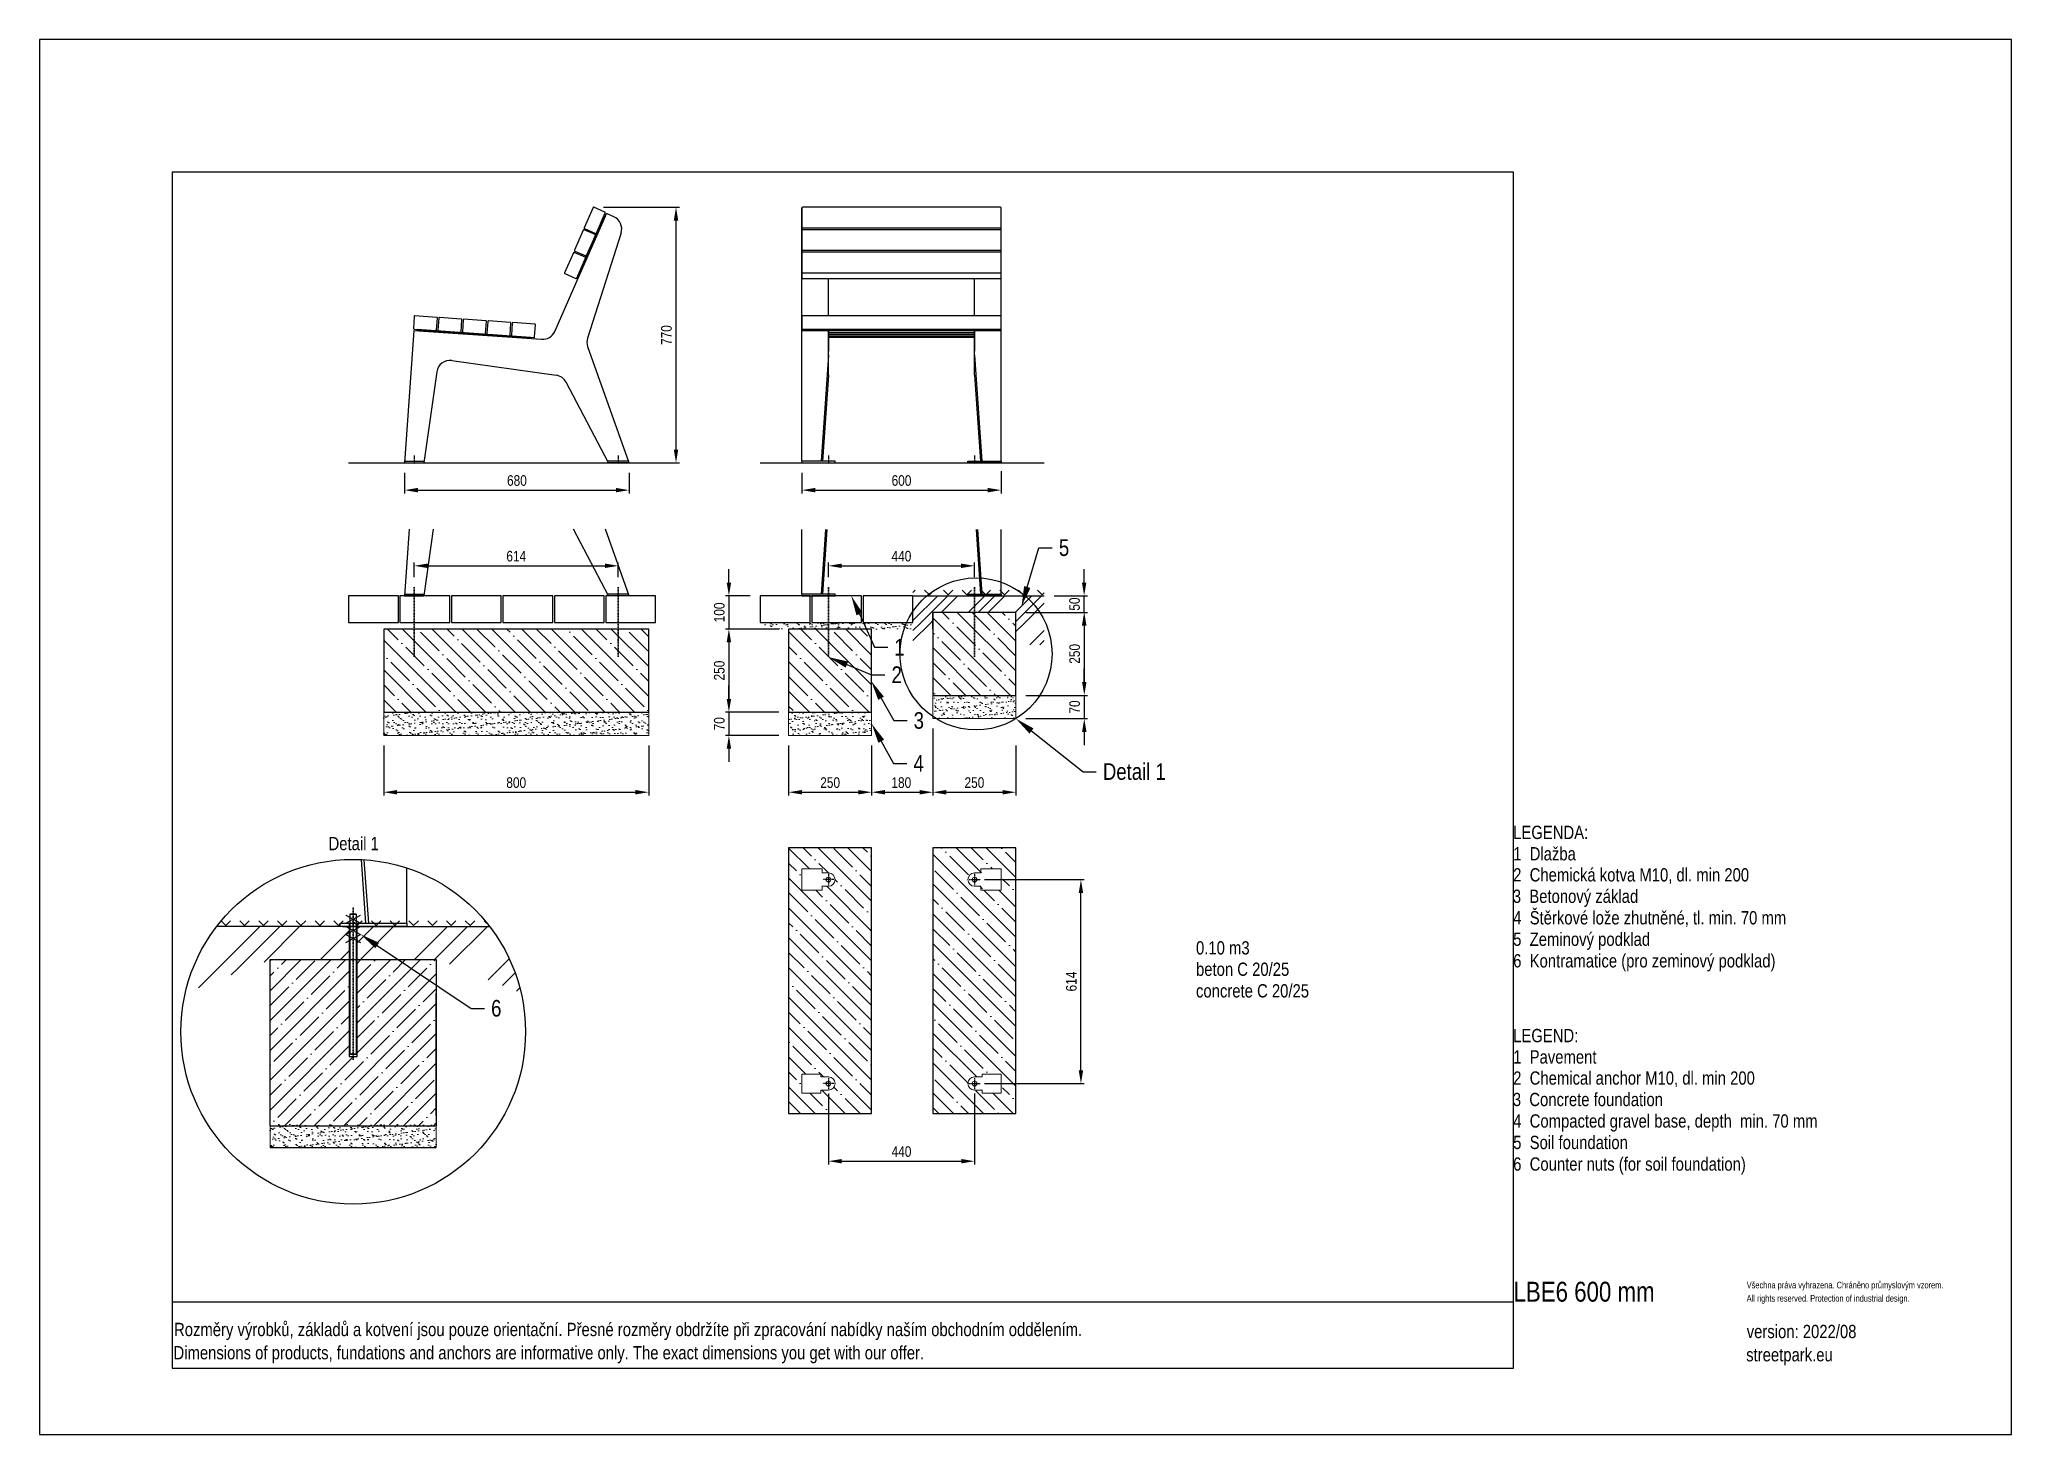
# Model space of a CAD drawing. Header units: millimetres. Extents: x 11004 to 16944, y 3085 to 7285.
import ezdxf
from ezdxf import colors
from ezdxf.entities.mleader import LeaderData, LeaderLine
from ezdxf.lldxf.tags import DXFTag
from ezdxf.math import Vec2, Vec3

# ---------------------------------------------------------------- set-up
doc = ezdxf.new("R2010")
doc.units = ezdxf.units.MM
doc.header["$LTSCALE"] = 0.3
doc.linetypes.add('DashDot', pattern=[15, 9, -3, 0, -3])
doc.layers.add('Nekreslit', color=6, linetype='Continuous', plot=False)
doc.layers.add('SRAFY', color=251, linetype='Continuous', lineweight=13)
doc.styles.add('SEACAD_Arial', font='arial.ttf', dxfattribs={"width": 0.8})
tags = doc.linetypes.add('HIDDEN2', pattern=[4.7625, 3.175, -1.5875]).pattern_tags.tags
tags[6:7] = [DXFTag(74, 4), DXFTag(75, 0), DXFTag(340, '0'), DXFTag(46, 0.0), DXFTag(50, 0.0), DXFTag(44, 0.0), DXFTag(45, 0.0)]
tags[4:5] = [DXFTag(74, 4), DXFTag(75, 0), DXFTag(340, '0'), DXFTag(46, 0.0), DXFTag(50, 0.0), DXFTag(44, 0.0), DXFTag(45, 0.0)]
doc.dimstyles.new('ISO-25', dxfattribs={"dimtxt": 1.6, "dimasz": 2, "dimexe": 0.5, "dimexo": 1.5, "dimtad": 1, "dimdec": 0, "dimtxsty": 'SEACAD_Arial', "dimcen": 2, "dimadec": 0, "dimazin": 0, "dimtfac": 1, "dimtdec": 0, "dimtmove": 0, "dimatfit": 3, "dimfxl": 1, "dimarcsym": 0})
pattern_1 = [(37.5, (700, 0), (-0.800016, 24.470662), [0, -19.304, 0, -21.59, 0, -20.6375]), (7.5, (700, 0), (22.476164, 35.841255), [0, -10.414, 0, -17.399, 0, -6.6675]), (327.5, (684.38, 0), (39.54962, 0.07186), [0, -6.35, 0, -22.86, 0, -29.845]), (317.5, (684.38, 0), (38.17782, 11.14647), [0, -3.175, 0, -14.986, 0, -17.145])]

msp = doc.modelspace()

# ---------------------------------------------------------------- texts
at = {"style": 'SEACAD_Arial', "width": 0.8}
for s, height, p in [('LEGENDA:', 40, (15443.3, 4878.1)), ('1  Dlažba', 40, (15443.3, 4813.8)), ('2  Chemická kotva M10, dl. min 200', 40, (15443.3, 4750.3)), ('3  Betonový základ', 40, (15442.2, 4685.8)), ('4  Štěrkové lože zhutněné, tl. min. 70 mm', 40, (15443.3, 4621.1)), ('5  Zeminový podklad', 40, (15443.3, 4556.5)), ('0.10 m3', 40, (14488, 4530.5)), ('6  Kontramatice (pro zeminový podklad)', 40, (15443.3, 4491.5)), ('beton C 20/25', 40, (14488, 4466.2)), ('concrete C 20/25', 40, (14488, 4401.1)), ('LEGEND:', 40, (15443.3, 4266.4)), ('1  Pavement', 40, (15443.3, 4202.1)), ('2  Chemical anchor M10, dl. min 200', 40, (15443.3, 4138.6)), ('3  Concrete foundation', 40, (15442.2, 4074)), ('4  Compacted gravel base, depth  min. 70 mm', 40, (15443.3, 4009.3)), ('5  Soil foundation', 40, (15443.3, 3944.7)), ('6  Counter nuts (for soil foundation)', 40, (15443.3, 3879.7)), ('LBE6 600 mm ', 60, (15444.4, 3485.3)), ('Všechna práva vyhrazena. Chráněno průmyslovým vzorem.', 20, (16146.7, 3525.3)), ('All rights reserved. Protection of industrial design.', 20, (16146.7, 3485.3)), ('Rozměry výrobků, základů a kotvení jsou pouze orientační. Přesné rozměry obdržíte při zpracování nabídky naším obchodním oddělením.', 39.9982, (11409.8, 3381.6)), ('version: 2022/08', 40, (16146.7, 3375.5)), ('Dimensions of products, fundations and anchors are informative only. The exact dimensions you get with our offer.', 39.9982, (11408.2, 3311.7)), ('streetpark.eu', 40, (16145.1, 3305.6))]:
    msp.add_text(s, height=height, dxfattribs=at).set_placement(p)
at = {"insert": (11875.2, 4884.4), "char_height": 40, "attachment_point": 1, "style": 'SEACAD_Arial'}
msp.add_mtext_dynamic_manual_height_columns('Detail 1', width=226.121, gutter_width=200, heights=[0], dxfattribs=at)

# ---------------------------------------------------------------- blocks, each defined once
blk = doc.blocks.new('*D141')
at = {"color": 0, "lineweight": -2, "transparency": 16777216}
for p, q in [((13380.9, 5666.5), (13380.9, 5710.7)), ((13820.5, 5666.5), (13820.5, 5710.7)), ((13420.9, 5700.7), (13780.5, 5700.7))]:
    blk.add_line(p, q, dxfattribs=at)
at = {"color": 0, "transparency": 16777216}
for points in [[(13420.9, 5707.4), (13420.9, 5694), (13380.9, 5700.7)], [(13780.5, 5707.4), (13780.5, 5694), (13820.5, 5700.7)]]:
    blk.add_solid(points, dxfattribs=at)
at = {"layer": 'Defpoints', "color": 0, "transparency": 16777216}
for p in [(13820.5, 5700.7), (13380.9, 5636.5), (13820.5, 5636.5)]:
    blk.add_point(p, dxfattribs=at)
at = {"color": 0, "transparency": 16777216, "insert": (13600.7, 5729.5), "char_height": 32, "attachment_point": 5, "style": 'SEACAD_Arial'}
blk.add_mtext('440', dxfattribs=at)
blk = doc.blocks.new('*D142')
at = {"color": 0, "lineweight": -2, "transparency": 16777216}
for p, q in [((13975.5, 5560.6), (14161.4, 5560.6)), ((14151.4, 5520.6), (14151.4, 5350.6)), ((13975.5, 5310.6), (14161.4, 5310.6))]:
    blk.add_line(p, q, dxfattribs=at)
at = {"color": 0, "transparency": 16777216}
for points in [[(14144.8, 5520.6), (14158.1, 5520.6), (14151.4, 5560.6)], [(14144.8, 5350.6), (14158.1, 5350.6), (14151.4, 5310.6)]]:
    blk.add_solid(points, dxfattribs=at)
at = {"layer": 'Defpoints', "color": 0, "transparency": 16777216}
for p in [(13945.5, 5560.6), (13945.5, 5310.6), (14151.4, 5310.6)]:
    blk.add_point(p, dxfattribs=at)
at = {"color": 0, "transparency": 16777216, "insert": (14122.6, 5435.6), "char_height": 32, "attachment_point": 5, "rotation": 90, "style": 'SEACAD_Arial'}
blk.add_mtext('250', dxfattribs=at)
blk = doc.blocks.new('*D143')
at = {"color": 0, "lineweight": -2, "transparency": 16777216}
for p, q in [((14151.4, 5350.6), (14151.4, 5390.6)), ((13975.4, 5310.6), (14161.4, 5310.6)), ((14151.4, 5310.6), (14151.4, 5240.6)), ((13975.4, 5240.6), (14161.4, 5240.6)), ((14151.4, 5200.6), (14151.4, 5160.6))]:
    blk.add_line(p, q, dxfattribs=at)
at = {"color": 0, "transparency": 16777216}
for points in [[(14144.8, 5350.6), (14158.1, 5350.6), (14151.4, 5310.6)], [(14144.8, 5200.6), (14158.1, 5200.6), (14151.4, 5240.6)]]:
    blk.add_solid(points, dxfattribs=at)
at = {"layer": 'Defpoints', "color": 0, "transparency": 16777216}
for p in [(13945.4, 5310.6), (13945.4, 5240.6), (14151.4, 5240.6)]:
    blk.add_point(p, dxfattribs=at)
at = {"color": 0, "transparency": 16777216, "insert": (14122.6, 5275.6), "char_height": 32, "attachment_point": 5, "rotation": 90, "style": 'SEACAD_Arial'}
blk.add_mtext('70', dxfattribs=at)
blk = doc.blocks.new('*D144')
at = {"color": 0, "lineweight": -2, "transparency": 16777216}
for p, q in [((12041.4, 5160.1), (12041.4, 5009)), ((12839.5, 5160.1), (12839.5, 5009)), ((12081.4, 5019), (12799.5, 5019))]:
    blk.add_line(p, q, dxfattribs=at)
at = {"color": 0, "transparency": 16777216}
for points in [[(12081.4, 5025.6), (12081.4, 5012.3), (12041.4, 5019)], [(12799.5, 5025.6), (12799.5, 5012.3), (12839.5, 5019)]]:
    blk.add_solid(points, dxfattribs=at)
at = {"layer": 'Defpoints', "color": 0, "transparency": 16777216}
for p in [(12041.4, 5190.1), (12839.5, 5190.1), (12839.5, 5019)]:
    blk.add_point(p, dxfattribs=at)
at = {"color": 0, "transparency": 16777216, "insert": (12440.5, 5047.8), "char_height": 32, "attachment_point": 5, "style": 'SEACAD_Arial'}
blk.add_mtext('800', dxfattribs=at)
blk = doc.blocks.new('*D145')
at = {"color": 0, "lineweight": -2, "transparency": 16777216}
for p, q in [((13261, 5160.1), (13261, 5009)), ((13511, 5160.1), (13511, 5009)), ((13301, 5019), (13471, 5019))]:
    blk.add_line(p, q, dxfattribs=at)
at = {"color": 0, "transparency": 16777216}
for points in [[(13301, 5025.6), (13301, 5012.3), (13261, 5019)], [(13471, 5025.6), (13471, 5012.3), (13511, 5019)]]:
    blk.add_solid(points, dxfattribs=at)
at = {"layer": 'Defpoints', "color": 0, "transparency": 16777216}
for p in [(13261, 5190.1), (13511, 5190.1), (13511, 5019)]:
    blk.add_point(p, dxfattribs=at)
at = {"color": 0, "transparency": 16777216, "insert": (13386, 5047.8), "char_height": 32, "attachment_point": 5, "style": 'SEACAD_Arial'}
blk.add_mtext('250', dxfattribs=at)
blk = doc.blocks.new('*D146')
at = {"color": 0, "lineweight": -2, "transparency": 16777216}
for p, q in [((13695.5, 5160.1), (13695.5, 5009)), ((13945.5, 5160.1), (13945.5, 5009)), ((13735.5, 5019), (13905.5, 5019))]:
    blk.add_line(p, q, dxfattribs=at)
at = {"color": 0, "transparency": 16777216}
for points in [[(13735.5, 5025.6), (13735.5, 5012.3), (13695.5, 5019)], [(13905.5, 5025.6), (13905.5, 5012.3), (13945.5, 5019)]]:
    blk.add_solid(points, dxfattribs=at)
at = {"layer": 'Defpoints', "color": 0, "transparency": 16777216}
for p in [(13695.5, 5190.1), (13945.5, 5190.1), (13945.5, 5019)]:
    blk.add_point(p, dxfattribs=at)
at = {"color": 0, "transparency": 16777216, "insert": (13820.5, 5047.8), "char_height": 32, "attachment_point": 5, "style": 'SEACAD_Arial'}
blk.add_mtext('250', dxfattribs=at)
blk = doc.blocks.new('*D147')
at = {"color": 0, "lineweight": -2, "transparency": 16777216}
for p, q in [((13695.5, 5210.6), (13695.5, 5009)), ((13511, 5160.1), (13511, 5009)), ((13551, 5019), (13655.5, 5019))]:
    blk.add_line(p, q, dxfattribs=at)
at = {"color": 0, "transparency": 16777216}
for points in [[(13551, 5025.6), (13551, 5012.3), (13511, 5019)], [(13655.5, 5025.6), (13655.5, 5012.3), (13695.5, 5019)]]:
    blk.add_solid(points, dxfattribs=at)
at = {"layer": 'Defpoints', "color": 0, "transparency": 16777216}
for p in [(13695.5, 5240.6), (13511, 5190.1), (13695.5, 5019)]:
    blk.add_point(p, dxfattribs=at)
at = {"color": 0, "transparency": 16777216, "insert": (13600.3, 5047.8), "char_height": 32, "attachment_point": 5, "style": 'SEACAD_Arial'}
blk.add_mtext('180', dxfattribs=at)
blk = doc.blocks.new('*D134')
at = {"color": 0, "lineweight": -2, "transparency": 16777216}
for p, q in [((14151, 5650.4), (14151, 5690.4)), ((14060.4, 5610.4), (14161, 5610.4)), ((14151, 5560.6), (14151, 5610.4)), ((13975.5, 5560.6), (14161, 5560.6)), ((14151, 5520.6), (14151, 5480.6))]:
    blk.add_line(p, q, dxfattribs=at)
at = {"color": 0, "transparency": 16777216}
for points in [[(14144.3, 5650.4), (14157.7, 5650.4), (14151, 5610.4)], [(14144.3, 5520.6), (14157.7, 5520.6), (14151, 5560.6)]]:
    blk.add_solid(points, dxfattribs=at)
at = {"layer": 'Defpoints', "color": 0, "transparency": 16777216}
for p in [(14030.4, 5610.4), (14151, 5610.4), (13945.5, 5560.6)]:
    blk.add_point(p, dxfattribs=at)
at = {"color": 0, "transparency": 16777216, "insert": (14122.2, 5585.5), "char_height": 32, "attachment_point": 5, "rotation": 90, "style": 'SEACAD_Arial'}
blk.add_mtext('50', dxfattribs=at)
blk = doc.blocks.new('*D135')
at = {"color": 0, "lineweight": -2, "transparency": 16777216}
for p, q in [((13300.9, 5980.4), (13300.9, 5918.5)), ((13900.9, 5985.4), (13900.9, 5918.5)), ((13340.9, 5928.5), (13860.9, 5928.5))]:
    blk.add_line(p, q, dxfattribs=at)
at = {"color": 0, "transparency": 16777216}
for points in [[(13340.9, 5935.2), (13340.9, 5921.8), (13300.9, 5928.5)], [(13860.9, 5935.2), (13860.9, 5921.8), (13900.9, 5928.5)]]:
    blk.add_solid(points, dxfattribs=at)
at = {"layer": 'Defpoints', "color": 0, "transparency": 16777216}
for p in [(13300.9, 6010.4), (13900.9, 6015.4), (13900.9, 5928.5)]:
    blk.add_point(p, dxfattribs=at)
at = {"color": 0, "transparency": 16777216, "insert": (13600.9, 5957.3), "char_height": 32, "attachment_point": 5, "style": 'SEACAD_Arial'}
blk.add_mtext('600', dxfattribs=at)
blk = doc.blocks.new('*D136')
at = {"color": 0, "lineweight": -2, "transparency": 16777216}
for p, q in [((12133.4, 5666.4), (12133.4, 5710.7)), ((12747.8, 5666.4), (12747.8, 5710.7)), ((12173.4, 5700.7), (12707.8, 5700.7))]:
    blk.add_line(p, q, dxfattribs=at)
at = {"color": 0, "transparency": 16777216}
for points in [[(12173.4, 5707.4), (12173.4, 5694), (12133.4, 5700.7)], [(12707.8, 5707.4), (12707.8, 5694), (12747.8, 5700.7)]]:
    blk.add_solid(points, dxfattribs=at)
at = {"layer": 'Defpoints', "color": 0, "transparency": 16777216}
for p in [(12747.8, 5700.7), (12133.4, 5636.4), (12747.8, 5636.4)]:
    blk.add_point(p, dxfattribs=at)
at = {"color": 0, "transparency": 16777216, "insert": (12440.6, 5729.5), "char_height": 32, "attachment_point": 5, "style": 'SEACAD_Arial'}
blk.add_mtext('614', dxfattribs=at)
blk = doc.blocks.new('*D137')
at = {"color": 0, "lineweight": -2, "transparency": 16777216}
for p, q in [((12104.4, 5980.4), (12104.4, 5918.5)), ((12780.8, 5980.4), (12780.8, 5918.5)), ((12144.4, 5928.5), (12740.8, 5928.5))]:
    blk.add_line(p, q, dxfattribs=at)
at = {"color": 0, "transparency": 16777216}
for points in [[(12144.4, 5935.2), (12144.4, 5921.8), (12104.4, 5928.5)], [(12740.8, 5935.2), (12740.8, 5921.8), (12780.8, 5928.5)]]:
    blk.add_solid(points, dxfattribs=at)
at = {"layer": 'Defpoints', "color": 0, "transparency": 16777216}
for p in [(12104.4, 6010.4), (12780.8, 6010.4), (12780.8, 5928.5)]:
    blk.add_point(p, dxfattribs=at)
at = {"color": 0, "transparency": 16777216, "insert": (12442.6, 5957.3), "char_height": 32, "attachment_point": 5, "style": 'SEACAD_Arial'}
blk.add_mtext('680', dxfattribs=at)
blk = doc.blocks.new('*D138')
at = {"color": 0, "lineweight": -2, "transparency": 16777216}
for p, q in [((12703.1, 6780), (12931.8, 6780)), ((12921.8, 6050.4), (12921.8, 6740)), ((12810.8, 6010.4), (12931.8, 6010.4))]:
    blk.add_line(p, q, dxfattribs=at)
at = {"color": 0, "transparency": 16777216}
for points in [[(12915.1, 6740), (12928.5, 6740), (12921.8, 6780)], [(12915.1, 6050.4), (12928.5, 6050.4), (12921.8, 6010.4)]]:
    blk.add_solid(points, dxfattribs=at)
at = {"layer": 'Defpoints', "color": 0, "transparency": 16777216}
for p in [(12673.1, 6780), (12921.8, 6780), (12780.8, 6010.4)]:
    blk.add_point(p, dxfattribs=at)
at = {"color": 0, "transparency": 16777216, "insert": (12893, 6395.2), "char_height": 32, "attachment_point": 5, "rotation": 90, "style": 'SEACAD_Arial'}
blk.add_mtext('770', dxfattribs=at)
blk = doc.blocks.new('*D139')
at = {"color": 0, "lineweight": -2, "transparency": 16777216}
for p, q in [((13380.9, 4112), (13380.9, 3898.2)), ((13820.9, 4112), (13820.9, 3898.2)), ((13420.9, 3908.2), (13780.9, 3908.2))]:
    blk.add_line(p, q, dxfattribs=at)
at = {"color": 0, "transparency": 16777216}
for points in [[(13420.9, 3914.8), (13420.9, 3901.5), (13380.9, 3908.2)], [(13780.9, 3914.8), (13780.9, 3901.5), (13820.9, 3908.2)]]:
    blk.add_solid(points, dxfattribs=at)
at = {"layer": 'Defpoints', "color": 0, "transparency": 16777216}
for p in [(13380.9, 4142), (13820.9, 4142), (13820.9, 3908.2)]:
    blk.add_point(p, dxfattribs=at)
at = {"color": 0, "transparency": 16777216, "insert": (13600.9, 3937), "char_height": 32, "attachment_point": 5, "style": 'SEACAD_Arial'}
blk.add_mtext('440', dxfattribs=at)
blk = doc.blocks.new('*D140')
at = {"color": 0, "lineweight": -2, "transparency": 16777216}
for p, q in [((13850.9, 4756), (14151.4, 4756)), ((14141.4, 4182), (14141.4, 4716)), ((13850.9, 4142), (14151.4, 4142))]:
    blk.add_line(p, q, dxfattribs=at)
at = {"color": 0, "transparency": 16777216}
for points in [[(14134.7, 4716), (14148.1, 4716), (14141.4, 4756)], [(14134.7, 4182), (14148.1, 4182), (14141.4, 4142)]]:
    blk.add_solid(points, dxfattribs=at)
at = {"layer": 'Defpoints', "color": 0, "transparency": 16777216}
for p in [(13820.9, 4756), (14141.4, 4756), (13820.9, 4142)]:
    blk.add_point(p, dxfattribs=at)
at = {"color": 0, "transparency": 16777216, "insert": (14112.6, 4449), "char_height": 32, "attachment_point": 5, "rotation": 90, "style": 'SEACAD_Arial'}
blk.add_mtext('614', dxfattribs=at)
blk = doc.blocks.new('*D148')
at = {"color": 0, "lineweight": -2, "transparency": 16777216}
for p, q in [((13081.1, 5650.4), (13081.1, 5690.4)), ((13145.4, 5610.4), (13071.1, 5610.4)), ((13081.1, 5610.4), (13081.1, 5510.4)), ((13231, 5510.4), (13071.1, 5510.4)), ((13081.1, 5470.4), (13081.1, 5430.4))]:
    blk.add_line(p, q, dxfattribs=at)
at = {"color": 0, "transparency": 16777216}
for points in [[(13074.4, 5650.4), (13087.7, 5650.4), (13081.1, 5610.4)], [(13074.4, 5470.4), (13087.7, 5470.4), (13081.1, 5510.4)]]:
    blk.add_solid(points, dxfattribs=at)
at = {"layer": 'Defpoints', "color": 0, "transparency": 16777216}
for p in [(13175.4, 5610.4), (13081.1, 5510.4), (13261, 5510.4)]:
    blk.add_point(p, dxfattribs=at)
at = {"color": 0, "transparency": 16777216, "insert": (13052.2, 5560.4), "char_height": 32, "attachment_point": 5, "rotation": 90, "style": 'SEACAD_Arial'}
blk.add_mtext('100', dxfattribs=at)
blk = doc.blocks.new('*D149')
at = {"color": 0, "lineweight": -2, "transparency": 16777216}
for p, q in [((13231, 5510.4), (13071.1, 5510.4)), ((13081.1, 5470.4), (13081.1, 5300.1)), ((13231, 5260.1), (13071.1, 5260.1))]:
    blk.add_line(p, q, dxfattribs=at)
at = {"color": 0, "transparency": 16777216}
for points in [[(13074.4, 5470.4), (13087.7, 5470.4), (13081.1, 5510.4)], [(13074.4, 5300.1), (13087.7, 5300.1), (13081.1, 5260.1)]]:
    blk.add_solid(points, dxfattribs=at)
at = {"layer": 'Defpoints', "color": 0, "transparency": 16777216}
for p in [(13261, 5510.4), (13081.1, 5260.1), (13261, 5260.1)]:
    blk.add_point(p, dxfattribs=at)
at = {"color": 0, "transparency": 16777216, "insert": (13052.2, 5385.3), "char_height": 32, "attachment_point": 5, "rotation": 90, "style": 'SEACAD_Arial'}
blk.add_mtext('250', dxfattribs=at)
blk = doc.blocks.new('*D150')
at = {"color": 0, "lineweight": -2, "transparency": 16777216}
for p, q in [((13081.1, 5300.1), (13081.1, 5340.1)), ((13231, 5260.1), (13071.1, 5260.1)), ((13081.1, 5260.1), (13081.1, 5190.1)), ((13231, 5190.1), (13071.1, 5190.1)), ((13081.1, 5150.1), (13081.1, 5110.1))]:
    blk.add_line(p, q, dxfattribs=at)
at = {"color": 0, "transparency": 16777216}
for points in [[(13074.4, 5300.1), (13087.7, 5300.1), (13081.1, 5260.1)], [(13074.4, 5150.1), (13087.7, 5150.1), (13081.1, 5190.1)]]:
    blk.add_solid(points, dxfattribs=at)
at = {"layer": 'Defpoints', "color": 0, "transparency": 16777216}
for p in [(13261, 5260.1), (13081.1, 5190.1), (13261, 5190.1)]:
    blk.add_point(p, dxfattribs=at)
at = {"color": 0, "transparency": 16777216, "insert": (13052.2, 5225.1), "char_height": 32, "attachment_point": 5, "rotation": 90, "style": 'SEACAD_Arial'}
blk.add_mtext('70', dxfattribs=at)

# ---------------------------------------------------------------- dimensions: what is measured, and where the dimension line sits
for base, p1, p2, picture, middle in [((12921.8, 6780), (12780.8, 6010.4), (12673.1, 6780), '*D138', (12893, 6395.2)), ((13081.1, 5510.4), (13175.4, 5610.4), (13261, 5510.4), '*D148', (13052.2, 5560.4)), ((13081.1, 5260.1), (13261, 5510.4), (13261, 5260.1), '*D149', (13052.2, 5385.3)), ((13081.1, 5190.1), (13261, 5260.1), (13261, 5190.1), '*D150', (13052.2, 5225.1)), ((14141.4, 4756), (13820.9, 4142), (13820.9, 4756), '*D140', (14112.6, 4449))]:
    dim = msp.add_linear_dim(base=base, p1=p1, p2=p2, angle=90, dimstyle='ISO-25')
    dim.commit()
    dim.dimension.update_dxf_attribs({"geometry": picture, "text_midpoint": middle})
for base, p1, p2, override, picture, middle in [((12780.8, 5928.5), (12104.4, 6010.4), (12780.8, 6010.4), {"dimrnd": 10}, '*D137', (12442.6, 5957.3)), ((13820.5, 5700.7), (13380.9, 5636.5), (13820.5, 5636.5), {"dimscale": 0, "dimrnd": 10}, '*D141', (13600.7, 5729.5)), ((12839.5, 5019), (12041.4, 5190.1), (12839.5, 5190.1), {"dimscale": 0, "dimrnd": 10}, '*D144', (12440.5, 5047.8)), ((13511, 5019), (13261, 5190.1), (13511, 5190.1), {"dimscale": 0}, '*D145', (13386, 5047.8)), ((13945.5, 5019), (13695.5, 5190.1), (13945.5, 5190.1), {"dimscale": 0}, '*D146', (13820.5, 5047.8))]:
    dim = msp.add_linear_dim(base=base, p1=p1, p2=p2, dimstyle='ISO-25', override=override)
    dim.commit()
    dim.dimension.update_dxf_attribs({"geometry": picture, "text_midpoint": middle})
for base, p1, p2, picture, middle in [((13900.9, 5928.5), (13300.9, 6010.4), (13900.9, 6015.4), '*D135', (13600.9, 5957.3)), ((13820.9, 3908.2), (13380.9, 4142), (13820.9, 4142), '*D139', (13600.9, 3937))]:
    dim = msp.add_linear_dim(base=base, p1=p1, p2=p2, dimstyle='ISO-25')
    dim.commit()
    dim.dimension.update_dxf_attribs({"geometry": picture, "text_midpoint": middle})
for base, p1, p2, override, picture, middle in [((12747.8, 5700.7), (12133.4, 5636.4), (12747.8, 5636.4), {"dimrnd": 1}, '*D136', (12440.6, 5700.7)), ((13695.4575, 5018.9833), (13510.9587, 5190.116), (13695.4575, 5240.5565), {"dimscale": 0, "dimrnd": 10}, '*D147', (13600.3412, 5018.9833))]:
    dim = msp.add_linear_dim(base=base, p1=p1, p2=p2, dimstyle='ISO-25', override=override)
    dim.commit()
    dim.dimension.update_dxf_attribs({"geometry": picture, "text_midpoint": middle, "dimtype": 160})
dim = msp.add_linear_dim(base=(14151, 5610.4), p1=(13945.5, 5560.6), p2=(14030.4, 5610.4), angle=90, dimstyle='ISO-25')
dim.commit()
dim.dimension.update_dxf_attribs({"geometry": '*D134', "text_midpoint": (14151, 5585.5), "dimtype": 160})
for base, p1, p2, override, picture, middle in [((14151.4, 5310.6), (13945.5, 5560.6), (13945.5, 5310.6), {"dimscale": 0}, '*D142', (14122.6, 5435.6)), ((14151.4, 5240.6), (13945.4, 5310.6), (13945.4, 5240.6), {"dimscale": 0, "dimtmove": 1}, '*D143', (14122.6, 5275.6))]:
    dim = msp.add_linear_dim(base=base, p1=p1, p2=p2, angle=90, dimstyle='ISO-25', override=override)
    dim.commit()
    dim.dimension.update_dxf_attribs({"geometry": picture, "text_midpoint": middle})

# ---------------------------------------------------------------- hatches: boundary and pattern name
at = {"layer": 'SRAFY'}
h = msp.add_hatch(dxfattribs=at)
h.set_pattern_fill('TERACO', color=256, scale=20)
h.set_pattern_definition([(45, (6840, 295.79), (-28.28427, 28.28427), [20, -20]), (135, (6896.57, 295.79), (-28.28427, -28.28427), [20, -20])])
h.paths.add_polyline_path([(13635.4, 5610.4), (13635.4, 5633.5), (14030.4, 5633.5), (14030.4, 5610.5)])
h = msp.add_hatch(dxfattribs=at)
h.set_pattern_fill('GOST_GROUND', color=256, scale=10)
h.set_pattern_definition([(45, (6840, 295.79), (141.4214, -9e-15), [200]), (45, (6870, 295.79), (141.4214, -9e-15), [200]), (45, (6900, 295.79), (141.4214, -9e-15), [200])])
h.paths.add_polyline_path([(13695.4, 5462.8), (13635.4, 5461.6), (13635.4, 5610.4), (14030.4, 5610.4), (14030.4, 5463), (13945.5, 5463), (13945.5, 5560.6), (13695.4, 5560.6)])
h = msp.add_hatch(dxfattribs=at)
h.set_pattern_fill('AR-SAND', color=256, scale=0.5)
h.set_pattern_definition([(37.5, (6640, 295.79), (-0.800016, 24.47066), [0, -19.304, 0, -21.59, 0, -20.6375]), (7.5, (6640, 295.79), (22.47616, 35.84126), [0, -10.414, 0, -17.399, 0, -6.6675]), (327.5, (6624.38, 295.79), (39.54962, 0.07186), [0, -6.35, 0, -22.86, 0, -29.845]), (317.5, (6624.38, 295.79), (38.17782, 11.14647), [0, -3.175, 0, -14.986, 0, -17.145])])
h.paths.add_polyline_path([(13175.4, 5530.4), (13175.4, 5510.5), (13206, 5510.4), (13326, 5510.3), (13326, 5530.4)])
h.paths.add_polyline_path([(13635.4, 5509.3), (13635.4, 5529.6), (13326, 5530.4), (13326, 5510.3), (13456, 5510.1)])
h = msp.add_hatch(dxfattribs=at)
h.set_pattern_fill('ANSI35', color=256, scale=10, angle=90)
h.set_pattern_definition([(135, (5629, 50.454), (-44.9013, -44.9013), []), (135, (5629, 95.355), (-44.9013, -44.9013), [79.375, -15.875, 0, -15.875])])
h.paths.add_polyline_path([(13945.4, 5560.6), (13695.5, 5560.6), (13695.5, 5310.6), (13945.5, 5310.6)])
h = msp.add_hatch(dxfattribs=at)
h.set_pattern_fill('ANSI35', color=256, scale=10, angle=90)
h.set_pattern_definition([(135, (6652, 0), (-44.9013, -44.9013), []), (135, (6652, 44.9), (-44.9013, -44.9013), [79.375, -15.875, 0, -15.875])])
edge = h.paths.add_edge_path()
edge.add_line((12839.5, 5510.1), (12116.4, 5510.4))
edge.add_line((12116.4, 5510.4), (12116.4, 5260.1))
edge.add_line((12116.4, 5260.1), (12789.4, 5260.1))
edge.add_line((12789.4, 5260.1), (12789.4, 5260.1))
edge.add_arc((12789.4, 5260.1), 0.01, -89.99995, 89.99981, ccw=False)
edge.add_line((12789.4, 5260.1), (12839.5, 5260.1))
edge.add_line((12839.5, 5260.1), (12839.5, 5510.1))
edge = h.paths.add_edge_path()
edge.add_line((12116.4, 5510.4), (12041.4, 5510.4))
edge.add_line((12041.4, 5510.4), (12041.4, 5260.1))
edge.add_line((12041.4, 5260.1), (12089.4, 5260.1))
edge.add_arc((12089.4, 5260.1), 0.01, -0.00001, 270.00006, ccw=False)
edge.add_line((12089.4, 5260.1), (12089.4, 5260.1))
edge.add_line((12089.4, 5260.1), (12116.4, 5260.1))
edge.add_line((12116.4, 5260.1), (12116.4, 5510.4))
h = msp.add_hatch(dxfattribs=at)
h.set_pattern_fill('ANSI35', color=256, scale=10, angle=90)
h.set_pattern_definition([(135, (6640, 0), (-44.9013, -44.9013), []), (135, (6640, 44.9), (-44.9013, -44.9013), [79.375, -15.875, 0, -15.875])])
h.paths.add_polyline_path([(13261, 5510.4), (13261, 5260.1), (13511, 5260.1), (13510.9, 5510.1)])
h = msp.add_hatch(dxfattribs=at)
h.set_pattern_fill('AR-SAND', color=256, scale=0.5)
h.set_pattern_definition(pattern_1)
h.paths.add_polyline_path([(13945.4, 5240.6), (13945.4, 5310.6), (13695.5, 5310.6), (13695.5, 5246.8, 0.012537), (13705.1, 5240.6)])
h = msp.add_hatch(dxfattribs=at)
h.set_pattern_fill('AR-SAND', color=256, scale=0.5)
h.set_pattern_definition([(37.5, (6652, 0), (-0.800016, 24.47066), [0, -19.304, 0, -21.59, 0, -20.6375]), (7.5, (6652, 0), (22.47616, 35.84126), [0, -10.414, 0, -17.399, 0, -6.6675]), (327.5, (6636.38, 0), (39.54962, 0.07186), [0, -6.35, 0, -22.86, 0, -29.845]), (317.5, (6636.38, 0), (38.17782, 11.14647), [0, -3.175, 0, -14.986, 0, -17.145])])
h.paths.add_polyline_path([(12839.5, 5190.1), (12839.5, 5260.1), (12041.4, 5260.1), (12041.4, 5190.1)])
h = msp.add_hatch(dxfattribs=at)
h.set_pattern_fill('AR-SAND', color=256, scale=0.5)
h.set_pattern_definition(pattern_1)
h.paths.add_polyline_path([(13261, 5260.1), (13261, 5190.1), (13511, 5190.1), (13511, 5260.1)])
at = {"layer": 'SRAFY', "lineweight": 15}
h = msp.add_hatch(dxfattribs=at)
h.set_pattern_fill('ANSI35', color=256, scale=10, angle=90)
h.set_pattern_definition([(135, (689.98, 0), (-44.90128, -44.90128), []), (135, (689.98, 44.9), (-44.90128, -44.90128), [79.375, -15.875, 0, -15.875])])
h.paths.add_polyline_path([(13511, 4852), (13261, 4852), (13261, 4052), (13511, 4052)])
edge = h.paths.add_edge_path(flags=16)
edge.add_line((13380.9, 4736), (13361.9, 4736))
edge.add_line((13361.9, 4736), (13361.9, 4724))
edge.add_line((13361.9, 4724), (13300.9, 4724))
edge.add_line((13300.9, 4724), (13300.9, 4788))
edge.add_line((13300.9, 4788), (13361.9, 4788))
edge.add_line((13361.9, 4788), (13361.9, 4776))
edge.add_line((13361.9, 4776), (13380.9, 4776))
edge.add_arc((13380.9, 4756), 20, -90, 90, ccw=False)
edge = h.paths.add_edge_path(flags=16)
edge.add_line((13357.9, 4170.5), (13357.9, 4162))
edge.add_line((13357.9, 4162), (13380.9, 4162))
edge.add_arc((13380.9, 4142), 20, -90, 90, ccw=False)
edge.add_line((13380.9, 4122), (13357.9, 4122))
edge.add_line((13357.9, 4122), (13357.9, 4113.5))
edge.add_line((13357.9, 4113.5), (13300.9, 4113.5))
edge.add_line((13300.9, 4113.5), (13300.9, 4170.5))
edge.add_line((13300.9, 4170.5), (13357.9, 4170.5))
h = msp.add_hatch(dxfattribs=at)
h.set_pattern_fill('ANSI35', color=256, scale=10, angle=90)
h.set_pattern_definition([(135, (-510.02, 0), (-44.90128, -44.90128), []), (135, (-510.02, 44.9), (-44.90128, -44.90128), [79.375, -15.875, 0, -15.875])])
h.paths.add_polyline_path([(13695.5, 4852), (13945.5, 4852), (13945.5, 4052), (13695.5, 4052)])
edge = h.paths.add_edge_path(flags=16)
edge.add_line((13825.5, 4736), (13844.5, 4736))
edge.add_line((13844.5, 4736), (13844.5, 4724))
edge.add_line((13844.5, 4724), (13905.5, 4724))
edge.add_line((13905.5, 4724), (13905.5, 4788))
edge.add_line((13905.5, 4788), (13844.5, 4788))
edge.add_line((13844.5, 4788), (13844.5, 4776))
edge.add_line((13844.5, 4776), (13825.5, 4776))
edge.add_arc((13825.5, 4756), 20, 450, 630)
edge = h.paths.add_edge_path(flags=16)
edge.add_line((13848.5, 4170.5), (13848.5, 4162))
edge.add_line((13848.5, 4162), (13825.5, 4162))
edge.add_arc((13825.5, 4142), 20, 450, 630)
edge.add_line((13825.5, 4122), (13848.5, 4122))
edge.add_line((13848.5, 4122), (13848.5, 4113.5))
edge.add_line((13848.5, 4113.5), (13905.5, 4113.5))
edge.add_line((13905.5, 4113.5), (13905.5, 4170.5))
edge.add_line((13905.5, 4170.5), (13848.5, 4170.5))
at = {"layer": 'SRAFY'}
h = msp.add_hatch(dxfattribs=at)
h.set_pattern_fill('TERACO', color=256, scale=20)
h.set_pattern_definition([(45, (3702.82, -699.72), (-28.28427, 28.28427), [20, -20]), (135, (3759.387, -699.72), (-28.28427, -28.28427), [20, -20])])
h.paths.add_polyline_path([(11547.6, 4614.9), (11547.6, 4638), (12351.2, 4638), (12351.2, 4614.9)])
h = msp.add_hatch(dxfattribs=at)
h.set_pattern_fill('GOST_GROUND', color=256, scale=20)
h.set_pattern_definition([(45, (4470.42, 245.79), (282.8427, -2e-14), [400]), (45, (4530.42, 245.79), (282.8427, -2e-14), [400]), (45, (4590.42, 245.79), (282.8427, -2e-14), [400])])
edge = h.paths.add_edge_path()
edge.add_line((11939.4, 4615), (11917.4, 4615))
edge.add_line((11917.4, 4615), (11538.5, 4615))
edge.add_arc((11949.4, 4297.8), 519.1, 142.33693, 166.98753)
edge.add_line((11443.6, 4414.7), (11699.4, 4515.1))
edge.add_line((11699.4, 4515.1), (11939.4, 4515.1))
edge.add_line((11939.4, 4515.1), (11939.4, 4615))
edge = h.paths.add_edge_path()
edge.add_line((12360.3, 4615), (11981.4, 4615))
edge.add_line((11981.4, 4615), (11959.4, 4615))
edge.add_line((11959.4, 4615), (11965.2, 4515.1))
edge.add_line((11965.2, 4515.1), (12205.2, 4515.1))
edge.add_line((12205.2, 4515.1), (12455.2, 4414.7))
edge.add_arc((11949.4, 4297.8), 519.1, 13.01247, 37.66307)
h = msp.add_hatch(dxfattribs=at)
h.set_pattern_fill('ANSI35', color=256, scale=10, angle=0.00001)
h.set_pattern_definition([(45, (4470.42, 245.79), (-44.9013, 44.90127), []), (45, (4515.32, 245.79), (-44.9013, 44.90127), [79.375, -15.875, 0, -15.875])])
h.paths.add_polyline_path([(12199.4, 4515.1), (11959.4, 4515.1), (11959.4, 4223.7), (11939.4, 4223.7), (11939.4, 4515.1), (11699.4, 4515.1), (11699.4, 4015.1), (12199.4, 4015.1)])
h = msp.add_hatch(dxfattribs=at)
h.set_pattern_fill('AR-SAND', color=256, scale=0.5)
h.set_pattern_definition([(37.5, (6309.97, -1240.995), (-0.800016, 24.47066), [0, -19.304, 0, -21.59, 0, -20.6375]), (7.5, (6309.97, -1240.995), (22.47616, 35.84126), [0, -10.414, 0, -17.399, 0, -6.6675]), (327.5, (6294.35, -1240.995), (39.54962, 0.07186), [0, -6.35, 0, -22.86, 0, -29.845]), (317.5, (6294.35, -1240.995), (38.17782, 11.14647), [0, -3.175, 0, -14.986, 0, -17.145])])
h.paths.add_polyline_path([(12199.4, 3949.1), (12199.4, 4019.1), (11699.4, 4019.1), (11699.4, 3949.1)])

# ---------------------------------------------------------------- linework, layer by layer
for p, q in [((13300.9, 6015.9), (13300.9, 6778)), ((13900.9, 6010.4), (13900.9, 6772.5)), ((12556.5, 6406.3), (12712.3, 6761.3)), ((12734.3, 6751.6), (12712.2, 6761.3)), ((13898.9, 6717.1), (13302.9, 6717.1)), ((12756.3, 6702.8), (12655.2, 6386)), ((13898.9, 6649.5), (13302.9, 6649.5)), ((13898.9, 6581.9), (13302.9, 6581.9)), ((13380.9, 6453.4), (13380.9, 6565.7)), ((13820.9, 6453.4), (13820.9, 6565.7)), ((12132.4, 6409.5), (12104.4, 6010.4)), ((12132.4, 6409.5), (12517, 6382.5)), ((12780.8, 6010.4), (12655.7, 6360.4)), ((13300.9, 6409.5), (13380.9, 6409.5)), ((13380.9, 6413.5), (13420.9, 6413.5)), ((13380.9, 6413.5), (13380.9, 6347.1)), ((13380.9, 6369.5), (13380.9, 6409.5)), ((13380.9, 6274.2), (13380.9, 6409.5)), ((13380.9, 6408.6), (13820.9, 6408.6)), ((13380.9, 6403.2), (13820.9, 6403.2)), ((13380.9, 6397.9), (13820.9, 6397.9)), ((13380.9, 6392.6), (13820.9, 6392.6)), ((13820.9, 6388.2), (13380.9, 6388.2)), ((13820.9, 6413.5), (13820.9, 6347.1)), ((13820.9, 6274.2), (13820.9, 6409.5)), ((13820.9, 6409.5), (13900.9, 6409.5)), ((12246.2, 6318.5), (12561, 6274.2)), ((13380.9, 6335.2), (13358.6, 6015.4)), ((13380.9, 6311.4), (13380.9, 6351.4)), ((13820.9, 6335.2), (13843.3, 6015.4)), ((12201, 6284.5), (12162.5, 6010.4)), ((12718.2, 6010.4), (12590.8, 6253.2)), ((13380.9, 6274.2), (13363, 6015.4)), ((13820.9, 6274.2), (13838.8, 6015.4)), ((12104.4, 6010.4), (12162.5, 6010.4)), ((12104.8, 6015.4), (12163.2, 6015.4)), ((12779, 6015.4), (12715.6, 6015.4)), ((12780.8, 6010.4), (12718.2, 6010.4)), ((12118.4, 5810.5), (12104.4, 5610.4)), ((12190.6, 5810.5), (12162.5, 5610.4)), ((12718.2, 5610.4), (12613.2, 5810.5)), ((12780.8, 5610.4), (12709.3, 5810.5)), ((13300.9, 5615.4), (13300.9, 5810.4)), ((13372.2, 5810.4), (13358.6, 5615.4)), ((13376.5, 5810.4), (13363, 5615.4)), ((13825.4, 5810.4), (13838.8, 5615.4)), ((13829.7, 5810.4), (13843.3, 5615.4)), ((13900.9, 5615.4), (13900.9, 5810.4)), ((12104.4, 5610.4), (12162.5, 5610.4)), ((12104.8, 5615.4), (12163.2, 5615.4)), ((12779, 5615.4), (12715.6, 5615.4)), ((12780.8, 5610.4), (12718.2, 5610.4)), ((13635.4, 5610.4), (14030.4, 5610.4)), ((11935.4, 5530.4), (12077.4, 5530.4)), ((13695.4, 5510.1), (13695.4, 5560)), ((11973.1, 4816.4), (11986.3, 4625)), ((11981.9, 4815.9), (11995.2, 4625)), ((12110.5, 4625), (12110.5, 4791.3)), ((11926.9, 4649.3), (11971.9, 4625.3)), ((11926.9, 4625.3), (11971.9, 4649.3)), ((11941, 4653), (11957.8, 4653)), ((11917.4, 4615), (11538.5, 4615)), ((11917.4, 4615), (12360.3, 4615)), ((11926.9, 4615), (11971.9, 4591)), ((11926.9, 4591), (11971.9, 4615)), ((11926.9, 4591), (11971.9, 4567)), ((11926.9, 4567), (11971.9, 4591)), ((11981.4, 4615), (12360.3, 4615)), ((11699.4, 4414.7), (11699.4, 4514.5)), ((11699.4, 3949.1), (12199.4, 3949.1))]:
    msp.add_line(p, q)
at = {"color": 7, "linetype": 'Continuous'}
for p, q in [((11935.4, 6010.4), (12887.4, 6010.4)), ((13175.4, 6010.4), (14030.4, 6010.4)), ((12085.4, 5610.4), (11935.4, 5610.4)), ((11935.4, 5610.4), (11935.4, 5530.4)), ((12085.4, 5530.4), (12085.4, 5610.4)), ((12240.4, 5610.4), (12090.4, 5610.4)), ((12090.4, 5610.4), (12090.4, 5530.4)), ((12240.4, 5530.4), (12240.4, 5610.4)), ((12395.4, 5610.4), (12245.4, 5610.4)), ((12245.4, 5610.4), (12245.4, 5530.4)), ((12395.4, 5530.4), (12395.4, 5610.4)), ((12550.4, 5610.4), (12400.4, 5610.4)), ((12400.4, 5610.4), (12400.4, 5530.4)), ((12550.4, 5530.4), (12550.4, 5610.4)), ((12705.4, 5610.4), (12555.4, 5610.4)), ((12555.4, 5610.4), (12555.4, 5530.4)), ((12705.4, 5530.4), (12705.4, 5610.4)), ((12860.4, 5610.4), (12710.4, 5610.4)), ((12710.4, 5610.4), (12710.4, 5530.4)), ((12860.4, 5530.4), (12860.4, 5610.4)), ((13325.4, 5610.4), (13175.4, 5610.4)), ((13175.4, 5610.4), (13175.4, 5530.4)), ((13325.4, 5530.4), (13325.4, 5610.4)), ((13480.4, 5610.4), (13330.4, 5610.4)), ((13330.4, 5610.4), (13330.4, 5530.4)), ((13480.4, 5530.4), (13480.4, 5610.4)), ((13635.4, 5610.4), (13485.4, 5610.4)), ((13485.4, 5610.4), (13485.4, 5530.4)), ((13635.4, 5530.4), (13635.4, 5610.4)), ((11935.4, 5530.4), (12085.4, 5530.4)), ((12090.4, 5530.4), (12240.4, 5530.4)), ((12245.4, 5530.4), (12395.4, 5530.4)), ((12400.4, 5530.4), (12550.4, 5530.4)), ((12555.4, 5530.4), (12705.4, 5530.4)), ((12710.4, 5530.4), (12860.4, 5530.4)), ((13175.4, 5530.4), (13325.4, 5530.4)), ((13330.4, 5530.4), (13480.4, 5530.4)), ((13485.4, 5530.4), (13635.4, 5530.4)), ((11939.4, 4651.4), (11939.4, 4231.3)), ((11959.4, 4231.3), (11959.4, 4651.4)), ((11699.4, 4015.1), (11699.4, 4515.1)), ((11699.4, 4515.1), (12199.4, 4515.1)), ((12199.4, 4515.1), (12199.4, 4015.1)), ((12199.4, 4293.7), (12199.4, 4413.7)), ((12199.4, 4045.4), (12199.4, 4413.7)), ((11699.4, 4015.1), (12199.4, 4015.1))]:
    msp.add_line(p, q, dxfattribs=at)
at = {"color": 0, "linetype": 'DashDot', "ltscale": 0.1}
for p, q in [((12133.4, 6032.4), (12133.4, 6007.4)), ((12747.5, 6032.4), (12747.5, 6007.4)), ((13380.9, 6032.4), (13380.9, 6007.4)), ((13820.9, 6032.4), (13820.9, 6007.4))]:
    msp.add_line(p, q, dxfattribs=at)
at = {"lineweight": 15}
for p, q in [((12800.5, 6010.4), (12856.1, 6010.4)), ((13305.9, 6010.4), (13355.9, 6010.4)), ((13906.5, 6010.4), (13856.5, 6010.4)), ((12800.5, 5610.4), (12856.1, 5610.4)), ((13305.9, 5610.4), (13355.9, 5610.4)), ((13380.9, 4776), (13361.9, 4776)), ((13820.9, 4776), (13839.9, 4776)), ((13380.9, 4736), (13361.9, 4736)), ((13820.9, 4736), (13839.9, 4736)), ((13380.9, 4162), (13357.9, 4162)), ((13820.9, 4162), (13843.9, 4162)), ((13380.9, 4122), (13357.9, 4122)), ((13820.9, 4122), (13843.9, 4122))]:
    msp.add_line(p, q, dxfattribs=at)
at = {"linetype": 'DashDot', "lineweight": 30}
for p, q in [((12133.4, 5636.4), (12133.4, 5425.8)), ((12747.8, 5636.4), (12747.8, 5425.8)), ((13380.9, 5636.5), (13380.9, 5425.8)), ((13820.5, 5636.5), (13820.5, 5425.8))]:
    msp.add_line(p, q, dxfattribs=at)
at = {"linetype": 'DashDot', "ltscale": 0.1}
for p, q in [((13397.9, 4756), (13363.9, 4756)), ((13380.9, 4773), (13380.9, 4739)), ((13803.9, 4756), (13837.9, 4756)), ((13820.9, 4773), (13820.9, 4739)), ((13380.9, 4159), (13380.9, 4125)), ((13820.9, 4159), (13820.9, 4125)), ((13397.9, 4142), (13363.9, 4142)), ((13803.9, 4142), (13837.9, 4142))]:
    msp.add_line(p, q, dxfattribs=at)
at = {"color": 7, "linetype": 'HIDDEN2'}
for p, q in [((11941, 4653), (11939.4, 4651.4)), ((11959.4, 4651.4), (11939.4, 4651.4)), ((11959.4, 4651.4), (11957.8, 4653)), ((11937.4, 4625.3), (11937.4, 4414.7)), ((11939.4, 4614.9), (11939.4, 4614.9)), ((11959.4, 4614.9), (11959.4, 4614.9)), ((11961.4, 4414.7), (11961.4, 4625.3)), ((11937.4, 4414.7), (11937.4, 4223.7)), ((11961.4, 4223.7), (11961.4, 4414.7)), ((11937.4, 4223.7), (11961.4, 4223.7)), ((11939.4, 4231.3), (11959.4, 4231.3)), ((11939.4, 4231.3), (11941, 4229.7)), ((11949.4, 4229.7), (11941, 4229.7)), ((11957.8, 4229.7), (11949.4, 4229.7)), ((11957.8, 4229.7), (11959.4, 4231.3))]:
    msp.add_line(p, q, dxfattribs=at)
at = {"color": 7, "linetype": 'DashDot', "lineweight": 30}
msp.add_line((11949.4, 4212.9), (11949.4, 4672.9), dxfattribs=at)
for points in [[(12646.4, 6715.9), (12679.4, 6701.4, 0.414214), (12682, 6702.4), (12708.6, 6762.9, 0.414214), (12707.5, 6765.5), (12674.6, 6780, 0.414214), (12671.9, 6778.9), (12645.4, 6718.5, 0.414214)], [(12616.7, 6648.1), (12649.7, 6633.6, 0.414214), (12652.3, 6634.7), (12678.8, 6695.1, 0.414214), (12677.8, 6697.7), (12644.8, 6712.2, 0.414214), (12642.2, 6711.2), (12615.7, 6650.7, 0.414214)], [(12587, 6580.3), (12619.9, 6565.9, 0.414214), (12622.6, 6566.9), (12649.1, 6627.3, 0.414214), (12648.1, 6630), (12615.1, 6644.4, 0.414214), (12612.5, 6643.4), (12585.9, 6583, 0.414214)], [(13302.9, 6565.7), (13898.9, 6565.7, 0.414214), (13900.9, 6567.7), (13900.9, 6642.8, 0.414214), (13898.9, 6644.8), (13302.9, 6644.8, 0.414214), (13300.9, 6642.8), (13300.9, 6567.7, 0.414214)], [(12132.6, 6413.5), (12198.5, 6408.8, 0.414214), (12200.6, 6410.7), (12203.1, 6446.6, 0.414214), (12201.3, 6448.7), (12135.4, 6453.4, 0.414214), (12133.3, 6451.5), (12130.8, 6415.6, 0.414214)], [(12206.5, 6408.3), (12272.3, 6403.7, 0.414214), (12274.4, 6405.5), (12277, 6441.4, 0.414214), (12275.1, 6443.6), (12209.3, 6448.2, 0.414214), (12207.1, 6446.3), (12204.6, 6410.4, 0.414214)], [(12280.3, 6403.1), (12346.1, 6398.5, 0.414214), (12348.3, 6400.4), (12350.8, 6436.3, 0.414214), (12348.9, 6438.4), (12283.1, 6443, 0.414214), (12280.9, 6441.2), (12278.4, 6405.3, 0.414214)], [(12354.1, 6397.9), (12419.9, 6393.3, 0.414214), (12422.1, 6395.2), (12424.6, 6431.1, 0.414214), (12422.7, 6433.2), (12356.9, 6437.8, 0.414214), (12354.8, 6436), (12352.2, 6400.1, 0.414214)], [(12427.9, 6392.8), (12493.8, 6388.2, 0.414214), (12495.9, 6390), (12498.4, 6425.9, 0.414214), (12496.6, 6428.1), (12430.7, 6432.7, 0.414214), (12428.6, 6430.8), (12426.1, 6394.9, 0.414214)]]:
    msp.add_lwpolyline(points, format="xyb", close=True)
for points in [[(13900.9, 6710.4), (13900.9, 6778, 0.414214), (13898.9, 6780), (13302.9, 6780, 0.414214), (13300.9, 6778), (13300.9, 6710.4)], [(13900.9, 6642.8), (13900.9, 6710.4, 0.414214), (13898.9, 6712.4), (13302.9, 6712.4, 0.414214), (13300.9, 6710.4), (13300.9, 6642.8)], [(13900.9, 6642.8), (13900.9, 6710.4, 0.414214), (13898.9, 6712.4), (13302.9, 6712.4, 0.414214), (13300.9, 6710.4), (13300.9, 6642.8)]]:
    msp.add_lwpolyline(points, format="xyb")
for points in [[(12626.6, 6576.1), (12704.6, 6753.7), (12708.2, 6752.1), (12630.3, 6574.5), (12626.6, 6576.1)], [(12142.6, 6412.8), (12483.9, 6388.9), (12483.6, 6384.9), (12142.3, 6408.8), (12142.6, 6412.8)]]:
    msp.add_lwpolyline(points)
for points in [[(13300.9, 6413.5), (13900.9, 6413.5), (13900.9, 6453.4), (13300.9, 6453.4)], [(13380.9, 6409.5), (13330.9, 6409.5), (13330.9, 6413.5), (13380.9, 6413.5)], [(13860.9, 6409.5), (13820.9, 6409.5), (13820.9, 6413.5), (13860.9, 6413.5)], [(13300.9, 6010.4), (13400.9, 6010.4), (13400.9, 6015.4), (13300.9, 6015.4)], [(13900.9, 6010.4), (13800.9, 6010.4), (13800.9, 6015.4), (13900.9, 6015.4)], [(13300.9, 5610.4), (13400.9, 5610.4), (13400.9, 5615.4), (13300.9, 5615.4)], [(13900.9, 5610.4), (13800.9, 5610.4), (13800.9, 5615.4), (13900.9, 5615.4)], [(13695.5, 5310.6), (13945.5, 5310.6), (13945.5, 5560.6), (13695.4, 5560.6)], [(12041.4, 5260.1), (12839.5, 5260.1), (12839.5, 5510.1), (12041.4, 5510.4)], [(13261, 5260.1), (13511, 5260.1), (13510.9, 5510.1), (13261, 5510.4)], [(13261, 4052), (13511, 4052), (13511, 4852), (13261, 4852)], [(13695.5, 4052), (13945.5, 4052), (13945.5, 4852), (13695.5, 4852)], [(12110.5, 4615), (11910.5, 4615), (11910.5, 4625), (12110.5, 4625)]]:
    msp.add_lwpolyline(points, close=True)
at = {"lineweight": 15}
for points in [[(13361.9, 4776), (13361.9, 4788), (13300.9, 4788), (13300.9, 4724), (13361.9, 4724), (13361.9, 4736)], [(13839.9, 4776), (13839.9, 4788), (13900.9, 4788), (13900.9, 4724), (13839.9, 4724), (13839.9, 4736)], [(13357.9, 4162), (13357.9, 4170.5), (13300.9, 4170.5), (13300.9, 4113.5), (13357.9, 4113.5), (13357.9, 4122)], [(13843.9, 4162), (13843.9, 4170.5), (13900.9, 4170.5), (13900.9, 4113.5), (13843.9, 4113.5), (13843.9, 4122)]]:
    msp.add_lwpolyline(points, dxfattribs=at)
at = {"color": 7, "linetype": 'Continuous'}
for centre, radius in [((12776.6, 6010.4), 0.01), ((12169.4, 5610.4), 0.01), ((12685.5, 5610.4), 0.01), ((14030.4, 5610.4), 0.01), ((14030.4, 5610.4), 0.01), ((12077.4, 5260.1), 0.01), ((12777.4, 5260.1), 0.01), ((11949.4, 4297.8), 519.1)]:
    msp.add_circle(centre, radius, dxfattribs=at)
msp.add_circle((13825.4, 5435.4), 229)
at = {"lineweight": 15}
for centre in [(13380.9, 4756), (13820.9, 4756), (13380.9, 4142), (13820.9, 4142)]:
    msp.add_circle(centre, 7, dxfattribs=at)
for centre, start, end in [((12718.2, 6715), 342.30199, 66.30199), ((12519.8, 6422.4), 265.99203, 336.30199), ((12693.3, 6373.9), 162.30199, 199.68207), ((12240.6, 6278.9), 81.99203, 171.99203), ((12555.4, 6234.6), 27.68207, 81.99203)]:
    msp.add_arc(centre, 40, start, end)
for centre, start, end in [((13380.9, 4756), 270, 90), ((13820.9, 4756), 90, 270), ((13380.9, 4142), 270, 90), ((13820.9, 4142), 90, 270)]:
    msp.add_arc(centre, 20, start, end, dxfattribs=at)
at = {"layer": 'Nekreslit'}
msp.add_line((11404.4, 3485.3), (15444.4, 3485.3), dxfattribs=at)
for points in [[(11004.4, 3085.3), (16944.4, 3085.3), (16944.4, 7285.3), (11004.4, 7285.3)], [(11404.4, 3285.3), (15444.4, 3285.3), (15444.4, 6885.3), (11404.4, 6885.3)]]:
    msp.add_lwpolyline(points, close=True, dxfattribs=at)
at = {"layer": 'SRAFY'}
for p, q in [((13695.5, 5310.6), (13695.5, 5240.6)), ((13945.4, 5310.6), (13945.4, 5240.6)), ((12041.5, 5260.1), (12041.4, 5190.1)), ((12839.5, 5260.1), (12839.5, 5190.1)), ((13261, 5260.1), (13261, 5190.1)), ((13511, 5260.1), (13511, 5190.1)), ((13695.5, 5240.6), (13945.4, 5240.6)), ((12041.4, 5190.1), (12839.5, 5190.1)), ((13261, 5190.1), (13511, 5190.1)), ((11699.4, 4015.1), (12199.4, 4015.1)), ((11699.4, 4015.1), (11699.4, 3949.1)), ((12199.4, 4015.1), (12199.4, 3949.1))]:
    msp.add_line(p, q, dxfattribs=at)

msp.set_redraw_order([(e.dxf.handle, doc.entitydb.next_handle()) for e in msp.query("TEXT MTEXT ATTDEF DIMENSION ARC_DIMENSION")])  # texts and dimensions are drawn at this point

# ---------------------------------------------------------------- leaders
ml = msp.add_multileader_mtext('Standard')
ml.set_content('5', color=256, style='SEACAD_Arial')
ml.set_leader_properties()
ml.build(insert=Vec2(0, 0))
ml.multileader.update_dxf_attribs({"text_right_attachment_type": 6, "dogleg_length": 2, "arrow_head_size": 60, "scale": 20})
ctx = ml.context
ctx.base_point, ctx.scale, ctx.char_height, ctx.arrow_head_size, ctx.landing_gap_size, ctx.plane_origin = Vec3(14055, 5754.9), 20, 50, 60, 20, Vec3(14672.2, 5520.6)
ctx.right_attachment = 6
notes = []
notes.append((ctx, [(1, (1, 1, 0), (14015, 5754.9), (1, 0), 40, [(0, [(13962.6, 5579.3)], 0, [])])]))
ctx.mtext.insert, ctx.mtext.flow_direction = Vec3(14075, 5780.3), 5
ml = msp.add_multileader_mtext('Standard')
ml.set_content('1', color=256, style='SEACAD_Arial')
ml.set_leader_properties()
ml.build(insert=Vec2(0, 0))
ml.multileader.update_dxf_attribs({"text_right_attachment_type": 6, "dogleg_length": 2, "arrow_head_size": 60, "scale": 20})
ctx = ml.context
ctx.base_point, ctx.scale, ctx.char_height, ctx.arrow_head_size, ctx.landing_gap_size, ctx.plane_origin = Vec3(13559.3, 5455.4), 20, 50, 60, 20, Vec3(13460.4, 5610.4)
ctx.right_attachment = 6
notes.append((ctx, [(0, (1, 1, 0), (13519.3, 5455.4), (1, 0), 40, [(0, [(13449.6, 5610.4)], 0, [])])]))
ctx.mtext.insert, ctx.mtext.flow_direction = Vec3(13579.3, 5480.4), 5
ml = msp.add_multileader_mtext('Standard')
ml.set_content('2', color=256, style='SEACAD_Arial')
ml.set_leader_properties()
ml.build(insert=Vec2(0, 0))
ml.multileader.update_dxf_attribs({"text_right_attachment_type": 6, "dogleg_length": 2, "arrow_head_size": 60, "scale": 20})
ctx = ml.context
ctx.base_point, ctx.scale, ctx.char_height, ctx.arrow_head_size, ctx.landing_gap_size, ctx.plane_origin = Vec3(13551, 5372.9), 20, 50, 60, 20, Vec3(13380.9, 5425.8)
ctx.right_attachment = 6
notes.append((ctx, [(0, (1, 1, 0), (13511, 5372.9), (1, 0), 40, [(0, [(13380.9, 5425.8)], 0, [])])]))
ctx.mtext.insert, ctx.mtext.flow_direction = Vec3(13571, 5397.9), 5
ml = msp.add_multileader_mtext('Standard')
ml.set_content('3', color=256, style='SEACAD_Arial')
ml.set_leader_properties()
ml.build(insert=Vec2(0, 0))
ml.multileader.update_dxf_attribs({"text_right_attachment_type": 6, "dogleg_length": 2, "arrow_head_size": 60, "scale": 20})
ctx = ml.context
ctx.base_point, ctx.scale, ctx.char_height, ctx.arrow_head_size, ctx.landing_gap_size, ctx.plane_origin = Vec3(13617.6, 5234.7), 20, 50, 60, 20, Vec3(13379.9, 5213)
ctx.right_attachment = 6
notes.append((ctx, [(0, (1, 1, 0), (13577.6, 5234.7), (1, 0), 40, [(0, [(13509.6, 5354.1)], 0, [])])]))
ctx.mtext.insert, ctx.mtext.flow_direction = Vec3(13637.6, 5260.1), 5
ml = msp.add_multileader_mtext('Standard')
ml.set_content('Detail 1', color=256, style='SEACAD_Arial')
ml.set_leader_properties(lineweight=-3)
ml.build(insert=Vec2(0, 0))
ml.multileader.update_dxf_attribs({"text_right_attachment_type": 6, "dogleg_length": 2, "arrow_head_size": 60, "scale": 20})
ctx = ml.context
ctx.base_point, ctx.scale, ctx.char_height, ctx.arrow_head_size, ctx.landing_gap_size, ctx.plane_origin = Vec3(14187.6, 5080.9), 20, 50, 60, 20, Vec3(15301.5, 5637.1)
ctx.right_attachment = 6
notes.append((ctx, [(0, (1, 1, 0), (14147.6, 5080.9), (1, 0), 40, [(0, [(13945.4, 5240.6)], 0, [])])]))
ctx.mtext.insert, ctx.mtext.flow_direction = Vec3(14207.6, 5106.3), 5
ml = msp.add_multileader_mtext('Standard')
ml.set_content('4', color=256, style='SEACAD_Arial')
ml.set_leader_properties()
ml.build(insert=Vec2(0, 0))
ml.multileader.update_dxf_attribs({"text_right_attachment_type": 6, "dogleg_length": 2, "arrow_head_size": 60, "scale": 20})
ctx = ml.context
ctx.base_point, ctx.scale, ctx.char_height, ctx.arrow_head_size, ctx.landing_gap_size, ctx.plane_origin = Vec3(13616.9, 5105.7), 20, 50, 60, 20, Vec3(13300.8, 5266.2)
ctx.right_attachment = 6
notes.append((ctx, [(0, (1, 1, 0), (13576.9, 5105.7), (1, 0), 40, [(0, [(13511, 5225.1)], 0, [])])]))
ctx.mtext.insert, ctx.mtext.flow_direction = Vec3(13636.9, 5130.7), 5
ml = msp.add_multileader_mtext('Standard')
ml.set_content('6', color=256, style='SEACAD_Arial')
ml.set_leader_properties()
ml.build(insert=Vec2(0, 0))
ml.multileader.update_dxf_attribs({"text_right_attachment_type": 6, "dogleg_length": 2, "arrow_head_size": 60, "scale": 20})
ctx = ml.context
ctx.base_point, ctx.scale, ctx.char_height, ctx.arrow_head_size, ctx.landing_gap_size, ctx.plane_origin = Vec3(12344.8, 4368.2), 20, 50, 60, 20, Vec3(11834.1, 4505.9)
ctx.right_attachment = 6
notes.append((ctx, [(0, (1, 1, 0), (12304.8, 4368.2), (1, 0), 40, [(0, [(11971.9, 4591)], 0, [])])]))
ctx.mtext.insert, ctx.mtext.width, ctx.mtext.flow_direction = Vec3(12364.8, 4393.6), 26.521, 5
for ctx, leaders in notes:
    for number, flags, end, landing, length, lines in leaders:
        leader = LeaderData()
        leader.index, (leader.has_last_leader_line, leader.has_dogleg_vector, leader.attachment_direction) = number, flags
        leader.last_leader_point, leader.dogleg_vector, leader.dogleg_length = Vec3(end), Vec3(landing), length
        for number, points, colour, breaks in lines:
            line = LeaderLine()
            line.index, line.vertices, line.color, line.breaks = number, Vec3.list(points), colors.encode_raw_color(colour), breaks
            leader.lines.append(line)
        ctx.leaders.append(leader)

doc.saveas('drawing.dxf')
